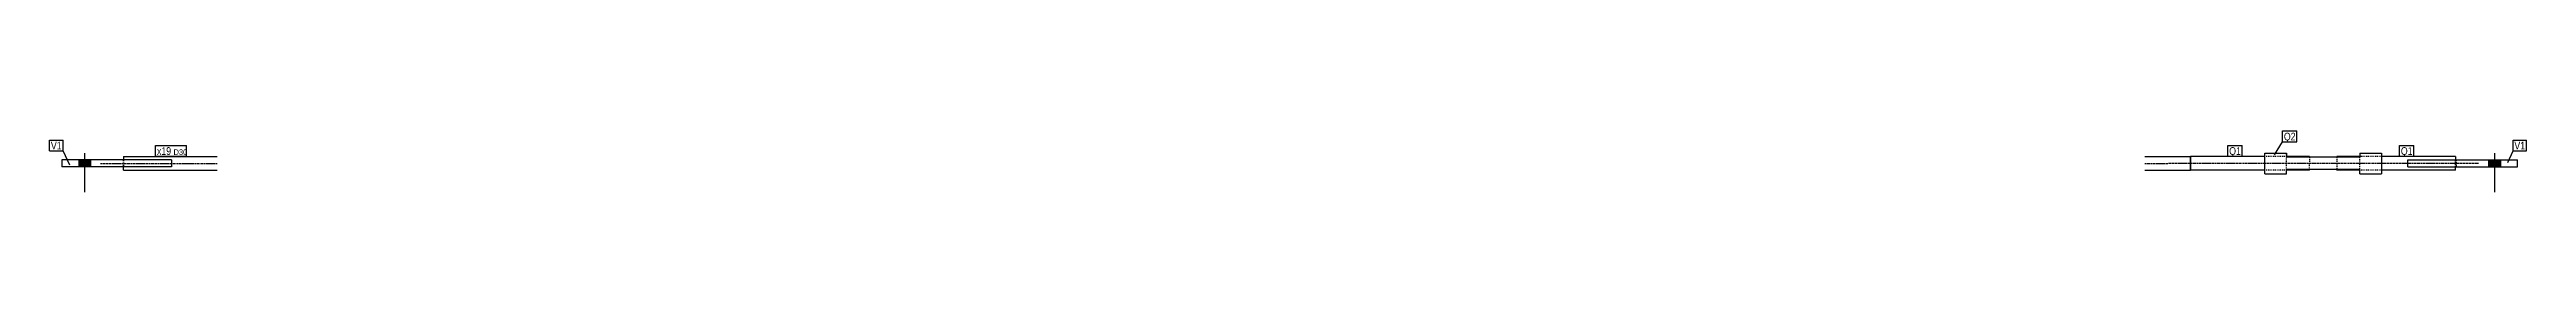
# Model space of a CAD drawing. Header units: millimetres. Extents: x 12 to 17082, y -28 to 354.
# Drawn here: x 11661 to 17082, y -28 to 105 of the extents above; entities that cross this region are included whole.
import ezdxf

# ---------------------------------------------------------------- set-up
doc = ezdxf.new("R2010")
doc.units = ezdxf.units.MM
doc.linetypes.add('DXK_LINE_DOT2', pattern=[3.9198, 1.9599, -1.9599])
doc.linetypes.add('DXK_LINE_DOT3', pattern=[5.9187, 2.979, -0.9799, 0.9799, -0.9799])
doc.layers.add('STÅL', color=7, linetype='Continuous')
doc.layers.add('TEKST', color=7, linetype='Continuous')
doc.styles.add('Arial Narrow', font='ARIALN.TTF', dxfattribs={"height": 0.2})

msp = doc.modelspace()

# ---------------------------------------------------------------- hatches: boundary and pattern name
at = {"layer": 'STÅL', "linetype": 'Continuous'}
for points in [[(11724.6, 27), (11750.6, 27), (11750.6, 42), (11724.6, 42)], [(17024.7, 42), (16998.7, 42), (16998.7, 27), (17024.7, 27)]]:
    msp.add_hatch(color=96, dxfattribs=at).paths.add_polyline_path(points)

# ---------------------------------------------------------------- linework, layer by layer
at = {"layer": 'STÅL', "color": 96, "linetype": 'Continuous'}
for p, q in [((11737.6, 57), (11737.6, -28)), ((17011.7, 57), (17011.7, -28)), ((11724.6, 42), (11724.6, 27)), ((11750.6, 42), (11750.6, 27)), ((16998.7, 42), (16998.7, 27)), ((17024.7, 42), (17024.7, 27))]:
    msp.add_line(p, q, dxfattribs=at)
at = {"layer": 'STÅL', "color": 2, "linetype": 'Continuous'}
for p, q in [((16509.2, 57), (16556.7, 57)), ((16509.2, 12), (16509.2, 57)), ((16556.7, 57), (16556.7, 47.7)), ((16716.7, 57), (16764.2, 57)), ((16716.7, 57), (16716.7, 47.7)), ((16764.2, 57), (16764.2, 12)), ((11927.6, 42), (11687.6, 42)), ((11687.6, 42), (11687.6, 27)), ((11927.6, 27), (11687.6, 27)), ((11822.6, 49.5), (12027.6, 49.5)), ((11822.6, 49.5), (11822.6, 42)), ((11822.6, 19.5), (11822.6, 27)), ((11822.6, 19.5), (12027.6, 19.5)), ((11927.6, 42), (11927.6, 27)), ((16246.7, 49.5), (16346.7, 49.5)), ((16246.7, 19.5), (16346.7, 19.5)), ((16509.2, 49.5), (16346.7, 49.5)), ((16346.7, 19.5), (16346.7, 49.5)), ((16346.7, 49.5), (16346.7, 27)), ((16346.7, 27), (16346.7, 19.5)), ((16509.2, 19.5), (16346.7, 19.5)), ((16509.2, 12), (16556.7, 12)), ((16606.7, 49.5), (16556.7, 49.5)), ((16716.7, 47.7), (16556.7, 47.7)), ((16716.7, 21.3), (16556.7, 21.3)), ((16556.7, 12), (16556.7, 21.3)), ((16606.7, 19.5), (16556.7, 19.5)), ((16606.7, 47.7), (16606.7, 49.5)), ((16606.7, 19.5), (16606.7, 21.3)), ((16716.7, 49.5), (16666.7, 49.5)), ((16666.7, 49.5), (16666.7, 47.7)), ((16666.7, 19.5), (16666.7, 21.3)), ((16716.7, 19.5), (16666.7, 19.5)), ((16716.7, 12), (16716.7, 21.3)), ((16716.7, 12), (16764.2, 12)), ((16926.7, 49.5), (16764.2, 49.5)), ((16926.7, 19.5), (16764.2, 19.5)), ((16821.7, 27), (16821.7, 42)), ((16821.7, 42), (17061.7, 42)), ((16821.7, 27), (17061.7, 27)), ((16926.7, 49.5), (16926.7, 42)), ((16926.7, 19.5), (16926.7, 27)), ((17061.7, 27), (17061.7, 42))]:
    msp.add_line(p, q, dxfattribs=at)
at = {"layer": 'STÅL', "color": 7, "linetype": 'DXK_LINE_DOT3'}
for p, q in [((11772.6, 34.5), (12027.6, 34.5)), ((16246.7, 34.5), (16296.7, 34.5)), ((16616.7, 34.5), (16296.7, 34.5)), ((16976.7, 34.5), (16616.7, 34.5))]:
    msp.add_line(p, q, dxfattribs=at)
at = {"layer": 'STÅL', "color": 7, "linetype": 'DXK_LINE_DOT2'}
for p, q in [((11821.6, 42), (11821.6, 27)), ((11822.6, 42), (11822.6, 27)), ((16556.7, 49.5), (16509.2, 49.5)), ((16556.7, 19.5), (16509.2, 19.5)), ((16556.7, 21.3), (16556.7, 54)), ((16606.7, 47.5), (16606.7, 47.7)), ((16606.7, 47.5), (16606.7, 34.5)), ((16606.7, 21.3), (16606.7, 34.5)), ((16666.7, 47.7), (16666.7, 21.3)), ((16764.2, 49.5), (16716.7, 49.5)), ((16716.7, 15), (16716.7, 47.7)), ((16764.2, 19.5), (16716.7, 19.5)), ((16926.7, 27), (16926.7, 42)), ((16927.7, 42), (16927.7, 27))]:
    msp.add_line(p, q, dxfattribs=at)

# ---------------------------------------------------------------- wipeouts: each hides what was drawn before it
at = {"color": 0}
msp.add_wipeout([(16576.3, 84.6), (16576.3, 102.1), (16550.8, 102.1), (16550.8, 84.6)], dxfattribs=at).dxf.layer = 'TEKST'

# ---------------------------------------------------------------- next in the draw order: wipeouts: each hides what was drawn before it
for points in [[(11687.3, 64.8), (11687.3, 82.3), (11663.8, 82.3), (11663.8, 64.8)], [(11927, 53), (11927, 70.5), (11896, 70.5), (11896, 53)], [(16456.7, 53), (16456.7, 70.5), (16431.1, 70.5), (16431.1, 53)], [(16576.3, 84.6), (16576.3, 102.1), (16550.8, 102.1), (16550.8, 84.6)], [(16832.4, 53), (16832.4, 70.5), (16806.8, 70.5), (16806.8, 53)], [(17078.6, 64.8), (17078.6, 82.3), (17055.2, 82.3), (17055.2, 64.8)]]:
    msp.add_wipeout(points, dxfattribs=at).dxf.layer = 'TEKST'

# ---------------------------------------------------------------- next in the draw order: linework, layer by layer
at = {"layer": 'TEKST', "color": 7, "linetype": 'Continuous'}
for p, q in [((16529.9, 53), (16547.8, 81.6)), ((16547.8, 105.1), (16579.3, 105.1)), ((16547.8, 81.6), (16547.8, 105.1)), ((16547.8, 81.6), (16579.3, 81.6)), ((16579.3, 81.6), (16579.3, 105.1))]:
    msp.add_line(p, q, dxfattribs=at)

# ---------------------------------------------------------------- next in the draw order: texts
at = {"layer": 'TEKST', "color": 3, "style": 'Arial Narrow'}
msp.add_text('Q2', height=16.7, dxfattribs=at).set_placement((16550.8, 84.6))

# ---------------------------------------------------------------- next in the draw order: wipeouts: each hides what was drawn before it
at = {"color": 0}
for points in [[(11687.3, 64.8), (11687.3, 82.3), (11663.8, 82.3), (11663.8, 64.8)], [(11927, 53), (11927, 70.5), (11896, 70.5), (11896, 53)], [(16456.7, 53), (16456.7, 70.5), (16431.1, 70.5), (16431.1, 53)], [(16832.4, 53), (16832.4, 70.5), (16806.8, 70.5), (16806.8, 53)], [(17078.6, 64.8), (17078.6, 82.3), (17055.2, 82.3), (17055.2, 64.8)]]:
    msp.add_wipeout(points, dxfattribs=at).dxf.layer = 'TEKST'

# ---------------------------------------------------------------- next in the draw order: linework, layer by layer
at = {"layer": 'TEKST', "color": 7, "linetype": 'Continuous'}
for p, q in [((11660.8, 85.3), (11690.3, 85.3)), ((11660.8, 61.8), (11660.8, 85.3)), ((11660.8, 61.8), (11690.3, 61.8)), ((11690.3, 61.8), (11690.3, 85.3)), ((11705.4, 30.6), (11690.3, 61.8)), ((11893, 50), (11893, 73.5)), ((16428.1, 73.5), (16459.7, 73.5)), ((16428.1, 50), (16428.1, 73.5)), ((16459.7, 50), (16459.7, 73.5)), ((16803.8, 73.5), (16835.4, 73.5)), ((16803.8, 50), (16803.8, 73.5)), ((16835.4, 50), (16835.4, 73.5)), ((17040.9, 36.7), (17052.2, 61.8)), ((17052.2, 85.3), (17081.6, 85.3)), ((17052.2, 61.8), (17052.2, 85.3)), ((17052.2, 61.8), (17081.6, 61.8)), ((17081.6, 61.8), (17081.6, 85.3)), ((16428.1, 50), (16459.7, 50)), ((16803.8, 50), (16835.4, 50))]:
    msp.add_line(p, q, dxfattribs=at)

# ---------------------------------------------------------------- next in the draw order: texts
at = {"layer": 'TEKST', "color": 3, "style": 'Arial Narrow'}
for s, p in [('V1', (11663.8, 64.8)), ('Q1', (16431.1, 53)), ('Q1', (16806.8, 53)), ('V1', (17055.2, 64.8))]:
    msp.add_text(s, height=16.7, dxfattribs=at).set_placement(p)

# ---------------------------------------------------------------- next in the draw order: wipeouts: each hides what was drawn before it
at = {"color": 0}
msp.add_wipeout([(11957.3, 53), (11957.3, 65.5), (11932.2, 65.5), (11932.2, 53)], dxfattribs=at).dxf.layer = 'TEKST'

# ---------------------------------------------------------------- next in the draw order: wipeouts: each hides what was drawn before it
msp.add_wipeout([(11957.3, 53), (11957.3, 65.5), (11932.2, 65.5), (11932.2, 53)], dxfattribs=at).dxf.layer = 'TEKST'

# ---------------------------------------------------------------- next in the draw order: linework, layer by layer
at = {"layer": 'TEKST', "color": 7, "linetype": 'Continuous'}
for p, q in [((11893, 73.5), (11960.3, 73.5)), ((11960.3, 50), (11960.3, 73.5)), ((11893, 50), (11960.3, 50))]:
    msp.add_line(p, q, dxfattribs=at)

# ---------------------------------------------------------------- next in the draw order: texts
at = {"layer": 'TEKST', "color": 3, "style": 'Arial Narrow'}
for s, height, p in [('x19', 16.7, (11896, 53)), ('D30', 11.93, (11932.2, 53))]:
    msp.add_text(s, height=height, dxfattribs=at).set_placement(p)

doc.saveas('drawing.dxf')
